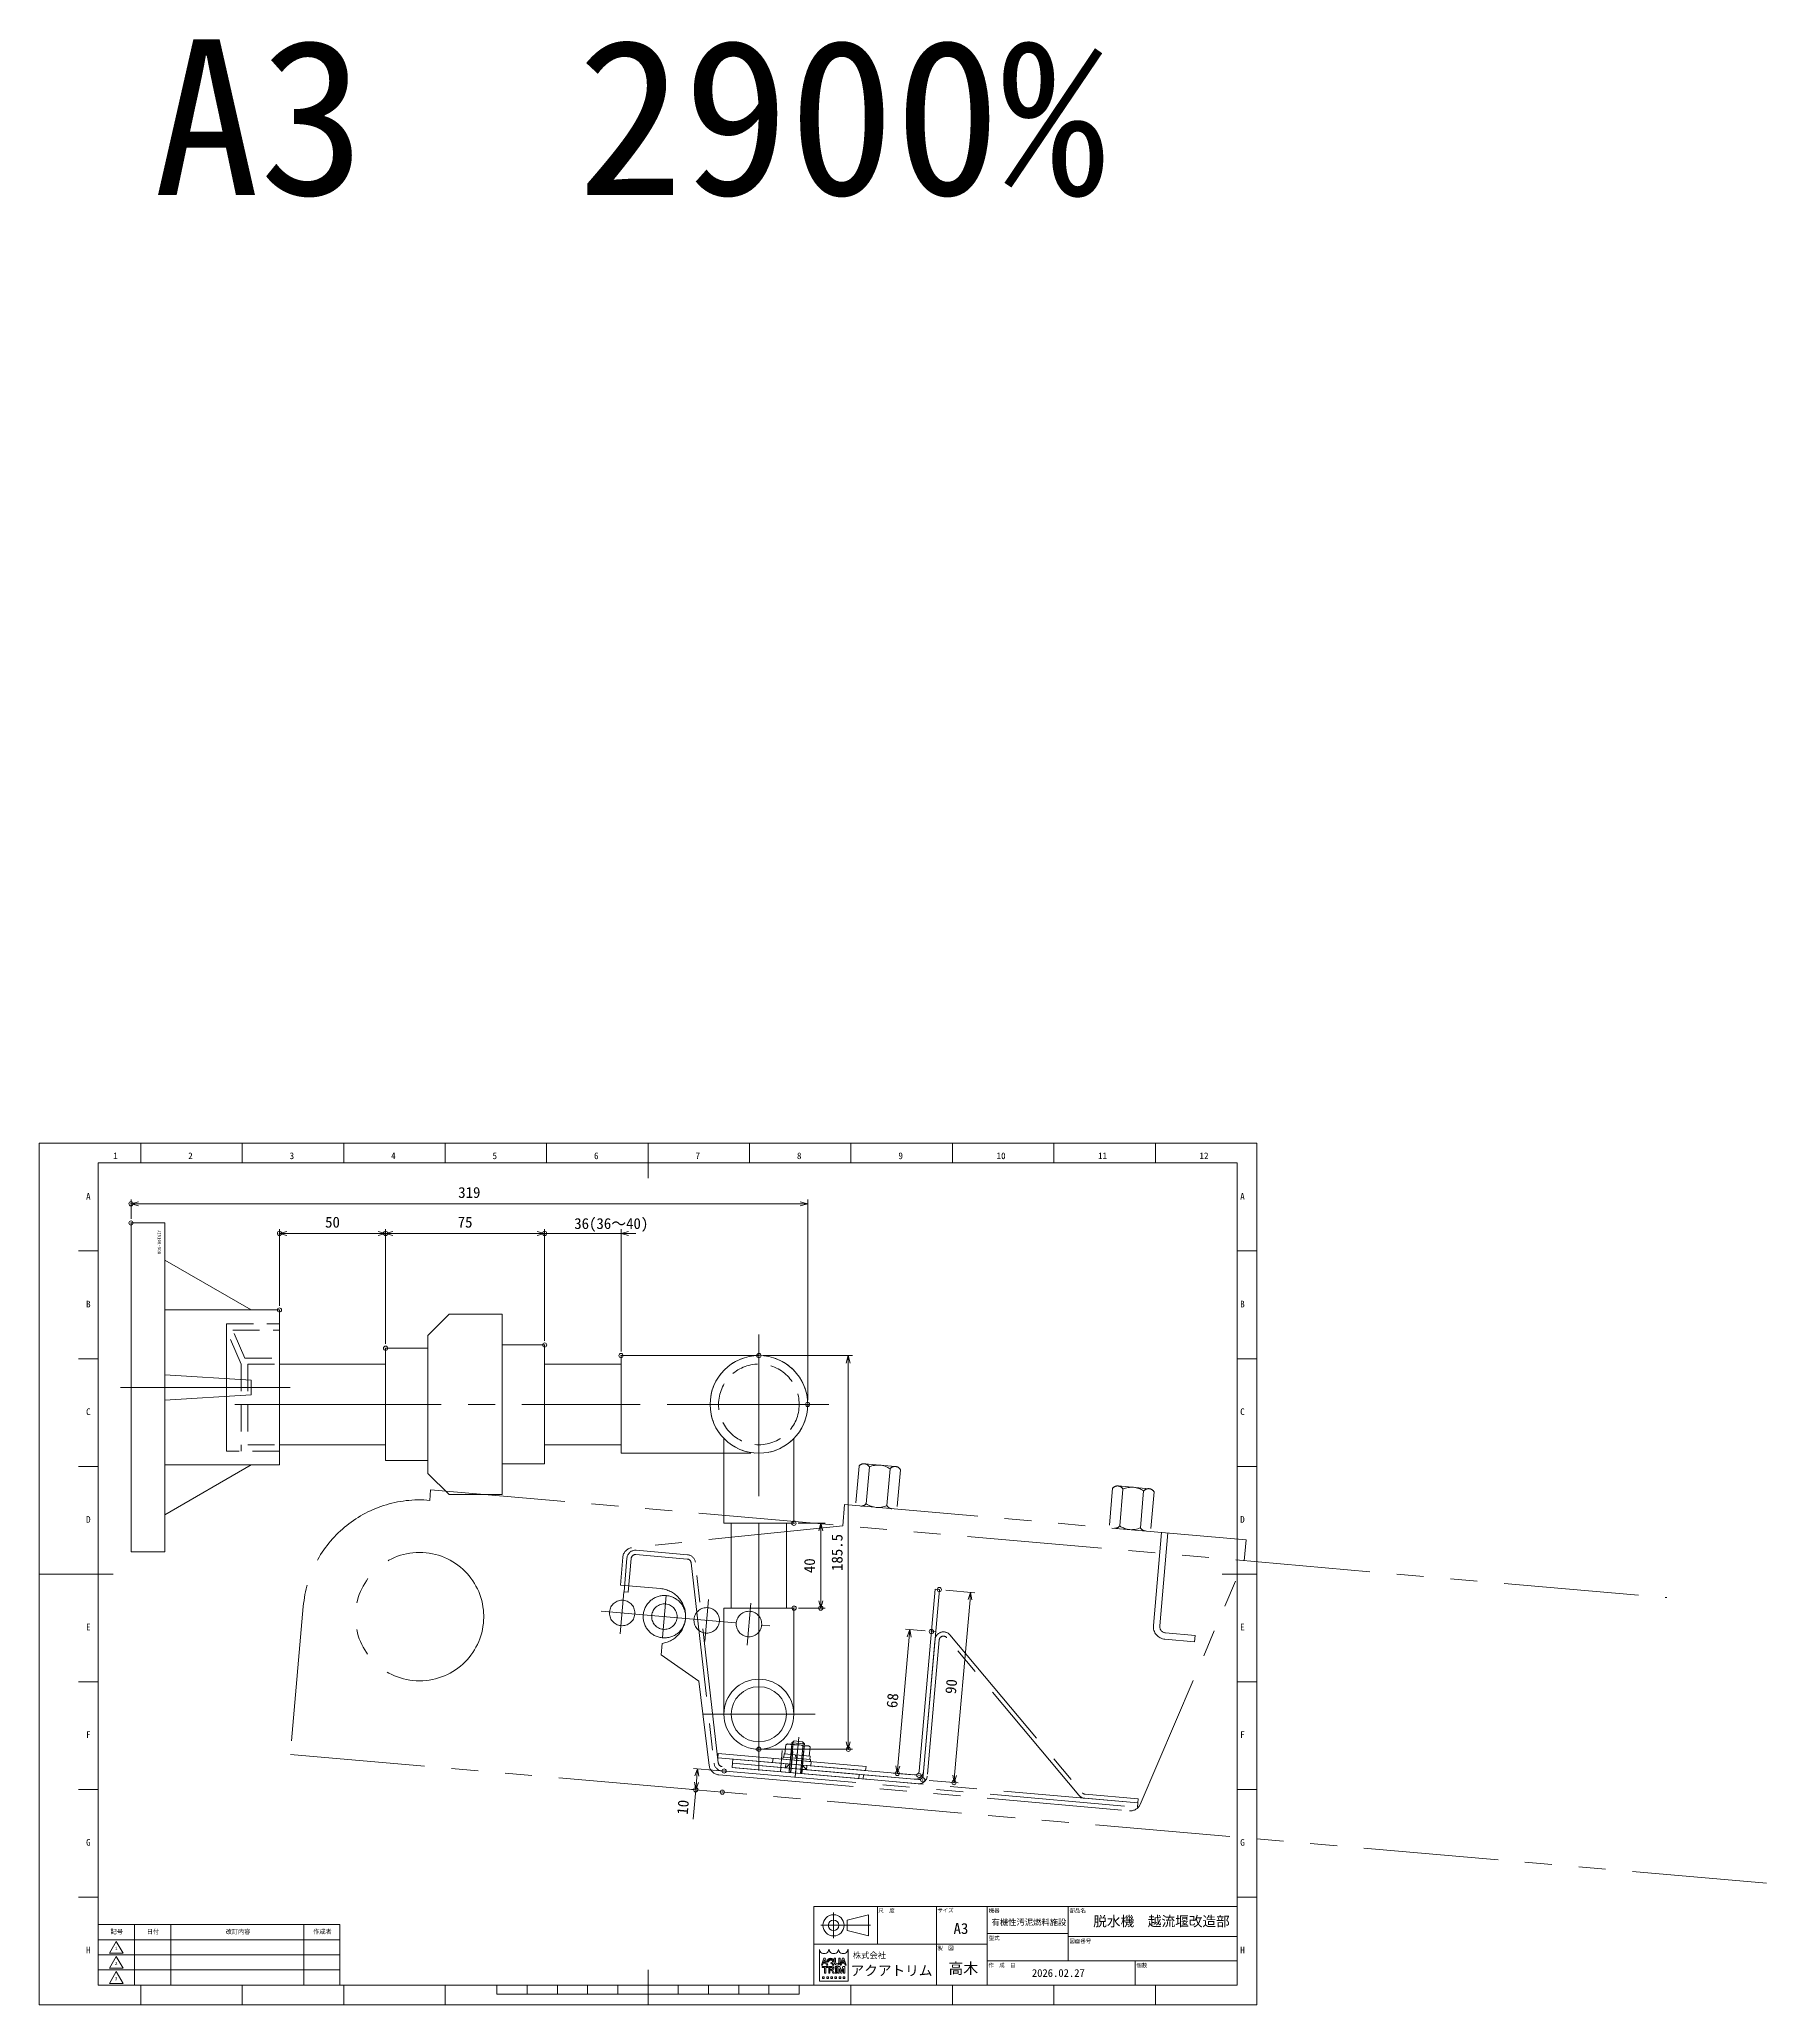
# Model space of a CAD drawing. Units: millimetres at full size. Extents: x -34906 to 7411, y -8440 to 3030.
# Drawn here: x -9872 to -9056, y -5691 to -4765 of the extents above; entities that cross this region are included whole.
import ezdxf
from ezdxf.enums import TextEntityAlignment as Align

# ---------------------------------------------------------------- set-up
doc = ezdxf.new("R2010")
doc.units = ezdxf.units.MM
doc.header["$LTSCALE"] = 4
doc.header["$PDMODE"] = 32
doc.header["$PDSIZE"] = 2
for name, pattern in [('USER1', [28.575, 19.05, -3.175, 3.175, -3.175]), ('USER3', [31.75, 15.875, -3.175, 3.175, -3.175, 3.175, -3.175]), ('USER4', [4.7625, 3.175, -1.5875])]:
    doc.linetypes.add(name, pattern=pattern)
for name, color, linetype, lineweight in [('0-1_Defpoints', 7, 'Continuous', 18), ('0-2_01_外形線', 7, 'Continuous', 18), ('0-3_04_中心線', 7, 'USER1', 9), ('0-5_07_寸法線', 7, 'Continuous', 9), ('0-6_02_細線', 5, 'Continuous', 18), ('0-7_99_図枠', 7, 'Continuous', 18), ('0-8_05_仮想線', 2, 'Continuous', 18), ('0-A_03_かくれ線', 6, 'USER4', 18)]:
    doc.layers.add(name, color=color, linetype=linetype, lineweight=lineweight)
doc.layers.add('0-F_06_PHANTOM', color=4, linetype='Continuous')
doc.styles.add('ＭＳ ゴシック', font='')
doc.styles.get('ＭＳ ゴシック').set_extended_font_data('MS Gothic')

msp = doc.modelspace()

# ---------------------------------------------------------------- texts
at = {"layer": '0-5_07_寸法線', "style": 'ＭＳ ゴシック'}
for s, p in [('319', (-9674.721, -5312.309)), ('50', (-9737.469, -5326.298)), ('75', (-9674.969, -5326.298)), ('36(36～40)', (-9620.031, -5326.949))]:
    msp.add_text(s, height=5.132, dxfattribs=at).set_placement(p, align=Align.BOTTOM_LEFT)
for s, rotation, p in [('185.5', 90, (-9492.019, -5486.569)), ('40', 90, (-9504.985, -5487.569)), ('90', 85, (-9438.571, -5544.83)), ('68', 85, (-9466.262, -5551.449)), ('10', 85, (-9565.014, -5601.723))]:
    msp.add_text(s, height=5.132, rotation=rotation, dxfattribs=at).set_placement(p, align=Align.BOTTOM_LEFT)
at = {"layer": '0-7_99_図枠', "style": 'ＭＳ ゴシック'}
for s, height, p in [('1', 3.134, (-9837.365, -5293.435)), ('2', 3.134, (-9802.018, -5293.435)), ('3', 3.134, (-9754.188, -5293.435)), ('4', 3.134, (-9706.358, -5293.435)), ('5', 3.134, (-9658.527, -5293.435)), ('6', 3.134, (-9610.697, -5293.435)), ('7', 3.134, (-9562.867, -5293.435)), ('8', 3.134, (-9515.037, -5293.435)), ('9', 3.134, (-9467.207, -5293.435)), ('10', 3.134, (-9420.931, -5293.435)), ('11', 3.134, (-9373.101, -5293.435)), ('12', 3.134, (-9325.271, -5293.435)), ('A', 3.134, (-9850.149, -5312.551)), ('A', 3.134, (-9306.084, -5312.551)), ('B', 3.134, (-9850.149, -5363.285)), ('B', 3.134, (-9306.084, -5363.285)), ('C', 3.134, (-9850.149, -5414.019)), ('C', 3.134, (-9306.084, -5414.019)), ('D', 3.134, (-9850.149, -5464.753)), ('D', 3.134, (-9306.084, -5464.753)), ('E', 3.134, (-9850.149, -5515.488)), ('E', 3.134, (-9306.084, -5515.488)), ('F', 3.134, (-9850.149, -5566.222)), ('F', 3.134, (-9306.084, -5566.222)), ('G', 3.134, (-9850.149, -5616.956)), ('G', 3.134, (-9306.084, -5616.956)), ('尺\u3000度', 1.828, (-9476.633, -5648.085)), ('サイズ', 1.828, (-9448.845, -5647.897)), ('機器', 1.828, (-9424.603, -5648.043)), ('部品名', 1.828, (-9386.555, -5648.043)), ('脱水機\u3000越流堰改造部', 4.716, (-9375.341, -5655.381)), ('記号', 2.089, (-9838.62, -5658.144)), ('日付', 2.089, (-9821.52, -5658.144)), ('改訂内容', 2.089, (-9784.34, -5658.193)), ('作成者', 2.089, (-9743.08, -5658.144)), ('A3', 5.119, (-9441.22, -5659.122)), ('有機性汚泥燃料施設', 2.793, (-9423.261, -5654.309)), ('H', 3.134, (-9850.149, -5667.69)), ('1', 1.567, (-9836.594, -5665.615)), ('株式会社', 2.793, (-9488.68, -5669.884)), ('製\u3000図', 1.828, (-9448.845, -5665.709)), ('型式', 1.828, (-9424.603, -5660.994)), ('図面番号', 1.828, (-9386.555, -5662.419)), ('H', 3.134, (-9306.084, -5667.69)), ('2', 1.567, (-9836.594, -5672.74)), ('アクアトリム', 4.716, (-9489.757, -5678.613)), ('高木', 5.119, (-9443.58, -5677.912)), ('作\u3000成\u3000日', 1.828, (-9424.777, -5673.789)), ('2026.02.27', 3.666, (-9404.285, -5678.925)), ('個数', 1.828, (-9355.03, -5673.859)), ('3', 1.567, (-9836.594, -5679.865))]:
    msp.add_text(s, height=height, dxfattribs=at).set_placement(p, align=Align.BOTTOM_LEFT)
at = {"layer": '0-A_03_かくれ線', "color": 7, "style": 'ＭＳ ゴシック'}
msp.add_text('JIS10K-50A', height=1.466, rotation=270, dxfattribs=at).set_placement((-9816.769, -5325.777), align=Align.BOTTOM_LEFT)
at = {"layer": '0-F_06_PHANTOM', "style": 'ＭＳ ゴシック'}
msp.add_text('A3\u30002900%', height=73.31, dxfattribs=at).set_placement((-9818.318, -4860.142), align=Align.BOTTOM_LEFT)

# ---------------------------------------------------------------- linework, layer by layer
at = {"layer": '0-1_Defpoints'}
msp.add_lwpolyline([(-9872.208, -5690.919), (-9298.247, -5690.919), (-9298.247, -5285.047), (-9872.208, -5285.047)], close=True, dxfattribs=at)
at = {"layer": '0-2_01_外形線'}
for p, q in [((-9828.97, -5322.569), (-9828.97, -5477.569)), ((-9812.97, -5322.569), (-9828.97, -5322.569)), ((-9812.97, -5477.569), (-9812.97, -5322.569)), ((-9812.97, -5340.069), (-9772.267, -5363.569)), ((-9812.97, -5363.569), (-9758.97, -5363.569)), ((-9758.97, -5363.569), (-9758.97, -5436.569)), ((-9678.969, -5365.569), (-9688.969, -5375.569)), ((-9678.969, -5365.569), (-9653.969, -5365.569)), ((-9653.969, -5450.569), (-9653.969, -5365.569)), ((-9688.969, -5440.569), (-9688.969, -5375.569)), ((-9633.969, -5380.069), (-9653.969, -5380.069)), ((-9633.969, -5436.069), (-9633.969, -5380.069)), ((-9758.97, -5389.069), (-9708.969, -5389.069)), ((-9708.969, -5434.569), (-9708.969, -5381.569)), ((-9708.969, -5381.569), (-9688.969, -5381.569)), ((-9633.969, -5389.068), (-9597.973, -5389.068)), ((-9597.973, -5385.069), (-9597.973, -5431.069)), ((-9532.973, -5385.069), (-9597.973, -5385.069)), ((-9812.97, -5394.069), (-9772.267, -5396.569)), ((-9772.267, -5403.569), (-9772.267, -5396.569)), ((-9812.97, -5406.069), (-9772.267, -5403.569)), ((-9549.473, -5424.092), (-9549.473, -5464.069)), ((-9516.473, -5464.069), (-9516.473, -5424.092)), ((-9758.97, -5427.069), (-9708.969, -5427.069)), ((-9708.969, -5434.569), (-9688.969, -5434.569)), ((-9633.969, -5436.069), (-9653.969, -5436.069)), ((-9633.969, -5427.069), (-9597.973, -5427.069)), ((-9597.973, -5431.069), (-9549.473, -5431.069)), ((-9812.97, -5460.069), (-9772.267, -5436.569)), ((-9758.97, -5436.569), (-9812.97, -5436.569)), ((-9678.969, -5450.569), (-9688.969, -5440.569)), ((-9678.969, -5450.569), (-9653.969, -5450.569)), ((-9549.473, -5464.069), (-9516.473, -5464.069)), ((-9545.973, -5464.069), (-9545.973, -5504.069)), ((-9519.973, -5464.069), (-9519.973, -5504.069)), ((-9828.97, -5477.569), (-9812.97, -5477.569)), ((-9509.65, -5568.884), (-9519.413, -5568.029)), ((-9517.83, -5573.036), (-9517.451, -5568.707)), ((-9517.52, -5568.195), (-9517.463, -5567.548)), ((-9517.463, -5567.548), (-9516.38, -5566.638)), ((-9517.463, -5567.548), (-9511.486, -5568.07)), ((-9516.38, -5566.638), (-9512.395, -5566.987)), ((-9515.384, -5574.756), (-9515.797, -5573.214)), ((-9514.786, -5574.808), (-9515.199, -5573.267)), ((-9511.486, -5568.07), (-9512.395, -5566.987)), ((-9512.078, -5573.54), (-9511.7, -5569.21)), ((-9511.543, -5568.718), (-9511.486, -5568.07)), ((-9508.824, -5569.462), (-9509.65, -5568.884)), ((-9509.203, -5573.791), (-9508.824, -5569.462)), ((-9509.008, -5575.314), (-9508.877, -5573.82)), ((-9545.406, -5577.149), (-9459.734, -5584.644))]:
    msp.add_line(p, q, dxfattribs=at)
for points in [[(-9455.4, -5581.008), (-9447.905, -5495.335), (-9449.897, -5495.161), (-9457.393, -5580.834)], [(-9516.503, -5554.069), (-9516.503, -5504.069), (-9549.503, -5504.069), (-9549.503, -5554.069)], [(-9508.877, -5573.82), (-9521.031, -5572.756), (-9521.162, -5574.251)], [(-9520.706, -5572.785), (-9520.327, -5568.456), (-9519.413, -5568.029)], [(-9459.559, -5582.652), (-9545.232, -5575.156), (-9545.406, -5577.149)]]:
    msp.add_lwpolyline(points, dxfattribs=at)
for points in [[(-9552.214, -5572.538), (-9552.388, -5574.53), (-9482.654, -5580.631), (-9482.48, -5578.639)], [(-9521.647, -5575.212), (-9508.697, -5576.345), (-9508.61, -5575.349), (-9521.56, -5574.216)], [(-9545.581, -5579.141), (-9485.809, -5584.37), (-9485.635, -5582.378), (-9545.406, -5577.149)]]:
    msp.add_lwpolyline(points, close=True, dxfattribs=at)
for centre, radius in [((-9532.973, -5408.069), 23), ((-9533.003, -5554.069), 16.5), ((-9533.003, -5554.069), 13)]:
    msp.add_circle(centre, radius, dxfattribs=at)
for centre, radius, start, end in [((-9519.107, -5571.072), 2.887, 55.00001, 114.99999), ((-9515.273, -5576.938), 8.514, 65.18087, 104.81913), ((-9510.48, -5571.827), 2.887, 55.00001, 114.99999), ((-9459.385, -5580.659), 4, 265, 355), ((-9459.385, -5580.659), 2, 265, 355)]:
    msp.add_arc(centre, radius, start, end, dxfattribs=at)
at = {"layer": '0-3_04_中心線', "color": 1, "lineweight": 18}
for p, q in [((-9532.973, -5375.069), (-9532.973, -5474.069)), ((-9532.973, -5375.069), (-9532.973, -5441.069)), ((-9833.97, -5400.069), (-9753.97, -5400.069)), ((-9788.97, -5400.069), (-9753.97, -5400.069)), ((-9779.97, -5408.069), (-9748.97, -5408.069)), ((-9758.97, -5408.069), (-9597.973, -5408.069)), ((-9499.973, -5408.069), (-9607.973, -5408.069)), ((-9565.973, -5408.069), (-9499.973, -5408.069)), ((-9532.973, -5464.069), (-9532.973, -5504.069)), ((-9533.003, -5580.569), (-9533.003, -5494.069)), ((-9506.503, -5554.069), (-9559.503, -5554.069)), ((-9515.695, -5581.756), (-9514.213, -5564.82)), ((-9521.979, -5571.168), (-9522.851, -5581.13)), ((-9516.998, -5571.603), (-9517.87, -5581.565)), ((-9514.998, -5573.786), (-9515.869, -5583.748)), ((-9514.531, -5568.457), (-9515.172, -5575.779)), ((-9512.017, -5572.039), (-9512.889, -5582.001)), ((-9515.869, -5583.748), (-9515.346, -5577.771))]:
    msp.add_line(p, q, dxfattribs=at)
at = {"layer": '0-5_07_寸法線', "color": 3, "lineweight": 18}
for p, q in [((-9828.97, -5320.569), (-9828.97, -5311.509)), ((-9513.473, -5313.509), (-9825.47, -5313.509)), ((-9509.973, -5406.069), (-9509.973, -5311.509)), ((-9758.97, -5361.569), (-9758.97, -5325.498)), ((-9712.469, -5327.498), (-9755.47, -5327.498)), ((-9708.969, -5379.569), (-9708.969, -5325.498)), ((-9708.969, -5379.569), (-9708.969, -5325.498)), ((-9637.469, -5327.498), (-9705.469, -5327.498)), ((-9637.469, -5327.498), (-9640.969, -5327.498)), ((-9633.969, -5378.069), (-9633.969, -5325.498)), ((-9633.969, -5378.069), (-9633.969, -5325.498)), ((-9597.973, -5327.498), (-9633.969, -5327.498)), ((-9597.973, -5383.069), (-9597.973, -5325.498)), ((-9594.473, -5327.498), (-9590.973, -5327.498)), ((-9530.973, -5385.069), (-9488.819, -5385.069)), ((-9490.819, -5388.569), (-9490.819, -5567.069)), ((-9514.473, -5464.069), (-9501.785, -5464.069)), ((-9503.785, -5467.569), (-9503.785, -5500.569)), ((-9444.916, -5495.597), (-9431.157, -5496.8)), ((-9433.454, -5500.113), (-9440.687, -5582.783)), ((-9514.369, -5504.069), (-9501.785, -5504.069)), ((-9462.103, -5517.683), (-9467.42, -5578.451)), ((-9454.629, -5514.823), (-9463.791, -5514.022)), ((-9531.003, -5570.569), (-9488.819, -5570.569)), ((-9549.347, -5580.819), (-9563.877, -5579.548)), ((-9562.19, -5583.209), (-9562.45, -5586.187)), ((-9460.556, -5582.564), (-9469.717, -5581.763)), ((-9550.217, -5590.771), (-9564.748, -5589.499)), ((-9562.755, -5589.674), (-9563.967, -5603.521)), ((-9452.759, -5585.24), (-9438.999, -5586.444))]:
    msp.add_line(p, q, dxfattribs=at)
at = {"layer": '0-5_07_寸法線'}
for p, q in [((-9828.97, -5313.509), (-9825.47, -5313.509)), ((-9509.973, -5313.509), (-9513.473, -5313.509)), ((-9758.97, -5327.498), (-9755.47, -5327.498)), ((-9708.969, -5327.498), (-9712.469, -5327.498)), ((-9708.969, -5327.498), (-9705.469, -5327.498)), ((-9633.969, -5327.498), (-9637.469, -5327.498)), ((-9633.969, -5327.498), (-9637.469, -5327.498)), ((-9597.973, -5327.498), (-9594.473, -5327.498)), ((-9490.819, -5385.069), (-9490.819, -5388.569)), ((-9503.785, -5464.069), (-9503.785, -5467.569)), ((-9503.785, -5504.069), (-9503.785, -5500.569)), ((-9433.149, -5496.626), (-9433.454, -5500.113)), ((-9461.798, -5514.196), (-9462.103, -5517.683)), ((-9490.819, -5570.569), (-9490.819, -5567.069)), ((-9561.885, -5579.722), (-9562.19, -5583.209)), ((-9467.725, -5581.937), (-9467.42, -5578.451)), ((-9440.992, -5586.27), (-9440.687, -5582.783)), ((-9562.755, -5589.674), (-9562.45, -5586.187))]:
    msp.add_line(p, q, dxfattribs=at)
for points in [[(-9825.47, -5314.447), (-9828.97, -5313.509), (-9825.47, -5312.572)], [(-9513.473, -5312.572), (-9509.973, -5313.509), (-9513.473, -5314.447)], [(-9755.47, -5328.436), (-9758.97, -5327.498), (-9755.47, -5326.56)], [(-9712.469, -5326.56), (-9708.969, -5327.498), (-9712.469, -5328.436)], [(-9705.469, -5328.436), (-9708.969, -5327.498), (-9705.469, -5326.56)], [(-9637.469, -5326.56), (-9633.969, -5327.498), (-9637.469, -5328.436)], [(-9637.469, -5326.56), (-9633.969, -5327.498), (-9637.469, -5328.436)], [(-9594.473, -5328.436), (-9597.973, -5327.498), (-9594.473, -5326.56)], [(-9491.757, -5388.569), (-9490.819, -5385.069), (-9489.881, -5388.569)], [(-9504.723, -5467.569), (-9503.785, -5464.069), (-9502.847, -5467.569)], [(-9502.847, -5500.569), (-9503.785, -5504.069), (-9504.723, -5500.569)], [(-9434.388, -5500.031), (-9433.149, -5496.626), (-9432.52, -5500.195)], [(-9463.038, -5517.601), (-9461.798, -5514.196), (-9461.169, -5517.764)], [(-9489.881, -5567.069), (-9490.819, -5570.569), (-9491.757, -5567.069)], [(-9563.124, -5583.127), (-9561.885, -5579.722), (-9561.256, -5583.291)], [(-9466.486, -5578.532), (-9467.725, -5581.937), (-9468.354, -5578.369)], [(-9439.753, -5582.865), (-9440.992, -5586.27), (-9441.621, -5582.702)], [(-9561.516, -5586.269), (-9562.755, -5589.674), (-9563.385, -5586.105)]]:
    msp.add_lwpolyline(points, dxfattribs=at)
for p in [(-9828.97, -5313.509), (-9828.97, -5322.569), (-9758.97, -5327.498), (-9708.969, -5327.498), (-9633.969, -5327.498), (-9758.97, -5363.569), (-9633.969, -5380.069), (-9633.969, -5380.069), (-9708.969, -5381.569), (-9708.969, -5381.569), (-9597.973, -5385.069), (-9532.973, -5385.069), (-9509.973, -5408.069), (-9516.473, -5464.069), (-9447.905, -5495.335), (-9516.369, -5504.069), (-9503.785, -5504.069), (-9451.64, -5515.085), (-9533.003, -5570.569), (-9490.819, -5570.569), (-9549.347, -5580.819), (-9467.725, -5581.937), (-9457.567, -5582.826), (-9455.748, -5584.979), (-9562.755, -5589.674), (-9550.217, -5590.771), (-9440.992, -5586.27)]:
    msp.add_point(p, dxfattribs=at)
at = {"layer": '0-6_02_細線'}
for p, q in [((-9516.922, -5568.247), (-9516.813, -5567.002)), ((-9512.14, -5568.666), (-9512.032, -5567.42))]:
    msp.add_line(p, q, dxfattribs=at)
at = {"layer": '0-7_99_図枠'}
for p, q in [((-9824.378, -5294.309), (-9824.378, -5285.047)), ((-9776.548, -5294.309), (-9776.548, -5285.047)), ((-9728.718, -5294.309), (-9728.718, -5285.047)), ((-9680.888, -5294.309), (-9680.888, -5285.047)), ((-9633.058, -5294.309), (-9633.058, -5285.047)), ((-9585.228, -5285.047), (-9585.228, -5301.434)), ((-9537.398, -5294.309), (-9537.398, -5285.047)), ((-9489.567, -5294.309), (-9489.567, -5285.047)), ((-9441.737, -5294.309), (-9441.737, -5285.047)), ((-9441.737, -5294.309), (-9441.737, -5285.047)), ((-9393.907, -5294.309), (-9393.907, -5285.047)), ((-9346.077, -5294.309), (-9346.077, -5285.047)), ((-9844.449, -5335.781), (-9853.712, -5335.781)), ((-9298.247, -5335.781), (-9307.509, -5335.781)), ((-9844.449, -5386.515), (-9853.712, -5386.515)), ((-9298.247, -5386.515), (-9307.509, -5386.515)), ((-9844.449, -5437.249), (-9853.712, -5437.249)), ((-9298.247, -5437.249), (-9307.509, -5437.249)), ((-9872.208, -5487.983), (-9837.324, -5487.983)), ((-9298.247, -5487.983), (-9314.634, -5487.983)), ((-9844.449, -5538.717), (-9853.712, -5538.717)), ((-9298.247, -5538.717), (-9307.509, -5538.717)), ((-9844.449, -5589.451), (-9853.712, -5589.451)), ((-9298.247, -5589.451), (-9307.509, -5589.451)), ((-9844.449, -5640.185), (-9853.712, -5640.185)), ((-9497.783, -5659.498), (-9497.783, -5647.528)), ((-9477.084, -5662.419), (-9477.084, -5644.607)), ((-9449.297, -5681.657), (-9449.297, -5644.607)), ((-9425.288, -5681.657), (-9425.288, -5644.607)), ((-9387.24, -5644.607), (-9387.24, -5670.257)), ((-9298.247, -5640.185), (-9307.509, -5640.185)), ((-9827.349, -5681.657), (-9827.349, -5653.157)), ((-9810.249, -5681.657), (-9810.249, -5653.157)), ((-9747.549, -5681.657), (-9747.549, -5653.157)), ((-9503.768, -5653.513), (-9480.326, -5653.513)), ((-9425.288, -5657.432), (-9387.24, -5657.432)), ((-9844.449, -5660.282), (-9730.449, -5660.282)), ((-9844.449, -5667.407), (-9730.449, -5667.407)), ((-9425.288, -5662.419), (-9507.009, -5662.419)), ((-9387.24, -5658.857), (-9307.509, -5658.857)), ((-9844.449, -5674.532), (-9730.449, -5674.532)), ((-9585.228, -5690.919), (-9585.228, -5674.532)), ((-9503.513, -5672.268), (-9503.513, -5672.252)), ((-9503.513, -5672.268), (-9502.934, -5672.268)), ((-9503.095, -5672.913), (-9500.449, -5672.913)), ((-9503.095, -5672.913), (-9503.095, -5673.365)), ((-9503.095, -5673.365), (-9502.127, -5673.365)), ((-9502.934, -5672.268), (-9502.029, -5669.727)), ((-9502.618, -5671.417), (-9502.444, -5670.927)), ((-9502.618, -5671.417), (-9501.427, -5671.417)), ((-9502.444, -5670.927), (-9501.602, -5670.927)), ((-9502.297, -5669.042), (-9501.762, -5669.042)), ((-9502.062, -5676.139), (-9502.062, -5673.429)), ((-9502.062, -5676.139), (-9501.482, -5676.139)), ((-9501.602, -5670.927), (-9502.029, -5669.727)), ((-9500.545, -5672.252), (-9501.762, -5669.042)), ((-9501.482, -5676.139), (-9501.482, -5673.429)), ((-9501.417, -5673.365), (-9500.449, -5673.365)), ((-9500.683, -5670.461), (-9500.683, -5670.848)), ((-9500.545, -5672.268), (-9500.545, -5672.252)), ((-9500.449, -5672.913), (-9500.449, -5673.365)), ((-9500.145, -5670.499), (-9500.145, -5670.809)), ((-9500.081, -5672.913), (-9500.081, -5676.139)), ((-9500.081, -5672.913), (-9498.597, -5672.913)), ((-9499.501, -5673.365), (-9498.52, -5673.365)), ((-9499.481, -5674.61), (-9499.481, -5674.159)), ((-9499.481, -5674.159), (-9498.52, -5674.159)), ((-9499.481, -5674.61), (-9498.848, -5674.61)), ((-9499.074, -5671.412), (-9498.788, -5671.109)), ((-9499.074, -5671.412), (-9498.81, -5671.669)), ((-9498.788, -5671.109), (-9497.593, -5672.094)), ((-9498.608, -5674.772), (-9498.117, -5676.139)), ((-9498.443, -5671.378), (-9498.028, -5671.72)), ((-9498.415, -5672.054), (-9497.966, -5672.49)), ((-9498.252, -5670.499), (-9498.252, -5670.809)), ((-9498.117, -5676.139), (-9497.491, -5676.139)), ((-9498.047, -5674.752), (-9497.491, -5676.113)), ((-9497.966, -5672.49), (-9497.593, -5672.094)), ((-9497.715, -5670.461), (-9497.715, -5670.848)), ((-9497.491, -5676.113), (-9497.491, -5676.139)), ((-9497.416, -5670.965), (-9497.416, -5669.042)), ((-9496.836, -5669.042), (-9497.416, -5669.042)), ((-9497.002, -5672.913), (-9496.292, -5672.913)), ((-9497.002, -5672.913), (-9497.002, -5673.365)), ((-9497.002, -5676.139), (-9497.002, -5675.688)), ((-9496.937, -5675.623), (-9496.937, -5673.429)), ((-9496.836, -5670.848), (-9496.836, -5669.042)), ((-9496.357, -5675.623), (-9496.357, -5673.429)), ((-9496.292, -5672.913), (-9496.292, -5673.365)), ((-9495.965, -5672.268), (-9496.158, -5672.268)), ((-9495.711, -5672.913), (-9494.868, -5672.913)), ((-9494.388, -5676.139), (-9495.131, -5673.881)), ((-9494.098, -5675.256), (-9494.868, -5672.913)), ((-9494.739, -5672.268), (-9494.739, -5672.252)), ((-9494.739, -5672.268), (-9494.16, -5672.268)), ((-9494.706, -5670.965), (-9494.706, -5669.042)), ((-9494.388, -5676.139), (-9493.807, -5676.139)), ((-9494.16, -5672.268), (-9493.255, -5669.727)), ((-9494.098, -5675.256), (-9493.327, -5672.913)), ((-9493.844, -5671.417), (-9493.669, -5670.927)), ((-9493.844, -5671.417), (-9492.653, -5671.417)), ((-9493.807, -5676.139), (-9493.065, -5673.881)), ((-9493.669, -5670.927), (-9492.827, -5670.927)), ((-9493.522, -5669.042), (-9492.987, -5669.042)), ((-9492.484, -5672.913), (-9493.327, -5672.913)), ((-9492.827, -5670.927), (-9493.255, -5669.727)), ((-9491.771, -5672.252), (-9492.987, -5669.042)), ((-9491.771, -5672.268), (-9491.771, -5672.252)), ((-9425.288, -5670.257), (-9307.509, -5670.257)), ((-9355.628, -5670.257), (-9355.628, -5681.657)), ((-9824.378, -5690.919), (-9824.378, -5681.657)), ((-9776.548, -5690.919), (-9776.548, -5681.657)), ((-9728.718, -5690.919), (-9728.718, -5681.657)), ((-9680.888, -5690.919), (-9680.888, -5681.657)), ((-9656.478, -5685.932), (-9656.478, -5681.657)), ((-9656.478, -5685.932), (-9513.978, -5685.932)), ((-9642.228, -5685.932), (-9642.228, -5681.657)), ((-9627.978, -5685.932), (-9627.978, -5681.657)), ((-9613.728, -5685.932), (-9613.728, -5681.657)), ((-9599.478, -5685.932), (-9599.478, -5681.657)), ((-9570.978, -5685.932), (-9570.978, -5681.657)), ((-9556.728, -5685.932), (-9556.728, -5681.657)), ((-9542.478, -5685.932), (-9542.478, -5681.657)), ((-9528.228, -5685.932), (-9528.228, -5681.657)), ((-9513.978, -5685.932), (-9513.978, -5681.657)), ((-9502.933, -5677.829), (-9502.933, -5678.603)), ((-9500.997, -5677.829), (-9500.997, -5678.603)), ((-9499.062, -5677.829), (-9499.062, -5678.603)), ((-9497.126, -5677.829), (-9497.126, -5678.603)), ((-9495.19, -5677.829), (-9495.19, -5678.603)), ((-9492.48, -5677.829), (-9492.48, -5678.603)), ((-9489.567, -5690.919), (-9489.567, -5681.657)), ((-9441.737, -5690.919), (-9441.737, -5681.657)), ((-9441.737, -5690.919), (-9441.737, -5681.657)), ((-9393.907, -5690.919), (-9393.907, -5681.657)), ((-9346.077, -5690.919), (-9346.077, -5681.657))]:
    msp.add_line(p, q, dxfattribs=at)
for points in [[(-9844.449, -5681.657), (-9307.509, -5681.657), (-9307.509, -5294.309), (-9844.449, -5294.309)], [(-9507.009, -5681.657), (-9307.509, -5681.657), (-9307.509, -5644.607), (-9507.009, -5644.607)], [(-9491.299, -5651.019), (-9481.324, -5648.526), (-9481.324, -5658.501), (-9491.299, -5656.007)], [(-9844.449, -5681.657), (-9730.449, -5681.657), (-9730.449, -5653.157), (-9844.449, -5653.157)], [(-9839.106, -5666.65), (-9835.899, -5661.097), (-9832.693, -5666.65)], [(-9839.106, -5673.775), (-9835.899, -5668.222), (-9832.693, -5673.775)], [(-9839.106, -5680.9), (-9835.899, -5675.347), (-9832.693, -5680.9)]]:
    msp.add_lwpolyline(points, close=True, dxfattribs=at)
for points in [[(-9490.931, -5664.859), (-9490.931, -5679.765), (-9504.482, -5679.765), (-9504.482, -5664.859)], [(-9503.513, -5672.268), (-9503.513, -5672.252), (-9502.297, -5669.042)], [(-9500.545, -5672.268), (-9501.124, -5672.268), (-9501.427, -5671.417)], [(-9500.081, -5676.139), (-9499.501, -5676.139), (-9499.501, -5673.365)], [(-9497.002, -5676.139), (-9496.292, -5676.139), (-9496.292, -5675.688)], [(-9495.711, -5672.913), (-9495.711, -5676.139), (-9495.13, -5676.139), (-9495.131, -5673.881)], [(-9495.287, -5670.848), (-9495.287, -5669.042), (-9494.706, -5669.042)], [(-9494.739, -5672.268), (-9494.739, -5672.252), (-9493.522, -5669.042)], [(-9493.065, -5673.881), (-9493.065, -5676.139), (-9492.484, -5676.139), (-9492.484, -5672.913)], [(-9491.771, -5672.268), (-9492.35, -5672.268), (-9492.653, -5671.417)], [(-9502.933, -5677.829), (-9502.159, -5677.829), (-9502.159, -5678.603), (-9502.933, -5678.603)], [(-9500.997, -5677.829), (-9500.223, -5677.829), (-9500.223, -5678.603), (-9500.997, -5678.603)], [(-9499.062, -5677.829), (-9498.287, -5677.829), (-9498.287, -5678.603), (-9499.062, -5678.603)], [(-9497.126, -5677.829), (-9496.352, -5677.829), (-9496.352, -5678.603), (-9497.126, -5678.603)], [(-9495.19, -5677.829), (-9494.416, -5677.829), (-9494.416, -5678.603), (-9495.19, -5678.603)], [(-9492.48, -5677.829), (-9493.254, -5677.829), (-9493.254, -5678.603), (-9492.48, -5678.603)]]:
    msp.add_lwpolyline(points, dxfattribs=at)
for radius in [4.987, 2.494]:
    msp.add_circle((-9497.783, -5653.513), radius, dxfattribs=at)
for centre, radius, start, end in [((-9504.482, -5664.924), 0.0645, 0, 90), ((-9499.965, -5664.924), 0.0645, 0, 180), ((-9499.965, -5664.924), 0.0645, 0, 90), ((-9495.448, -5664.924), 0.0645, 0, 180), ((-9490.931, -5664.924), 0.0645, 90, 180), ((-9502.127, -5673.429), 0.0645, 0, 90), ((-9501.417, -5673.429), 0.0645, 90, 180), ((-9498.848, -5674.869), 0.258, 21.9283, 90), ((-9498.534, -5673.762), 0.397, 271.99706, 88.00294), ((-9498.438, -5674.912), 0.422, 22.27295, 58.55311), ((-9496.052, -5670.907), 1.365, 182.45003, 265.55526), ((-9497.002, -5673.429), 0.0645, 0, 90), ((-9497.002, -5675.623), 0.0645, 270, 0), ((-9495.684, -5670.863), 1.152, 179.25279, 218.96457), ((-9496.061, -5670.647), 1.074, 241.15773, 298.84227), ((-9496.292, -5673.429), 0.0645, 90, 180), ((-9496.292, -5675.623), 0.0645, 180, 270), ((-9496.07, -5670.907), 1.365, 274.44474, 357.54997), ((-9496.439, -5670.863), 1.152, 321.03543, 0.74721)]:
    msp.add_arc(centre, radius, start, end, dxfattribs=at)
for centre, major_axis, ratio, start_param, end_param in [((-9502.223, -5664.924), (-2.194, 0), 0.882353, 6.2831853, 9.424778), ((-9497.707, -5664.924), (-2.194, 0), 0.882353, 6.2831853, 9.424778), ((-9493.19, -5664.924), (-2.194, 0), 0.882353, 6.2831853, 9.424778), ((-9499.199, -5670.461), (-1.484, 0), 0.956522, 3.1415927, 6.2831853), ((-9499.199, -5670.848), (-1.484, 0), 0.956522, 4.1559148, 6.2831853), ((-9499.199, -5670.499), (0.946, 0), 0.994718, 6.2831853, 9.424778), ((-9499.199, -5670.81), (0.946, 0), 0.995036, 1.1476927, 3.1415927), ((-9498.597, -5673.762), (-1.042, 0), 0.81482, 1.9440695, 4.712389), ((-9499.199, -5670.81), (0.946, 0), 0.995036, 6.2831853, 6.9297035), ((-9499.199, -5670.848), (-1.484, 0), 0.956522, 3.1415927, 3.8029807)]:
    msp.add_ellipse(centre, major_axis=major_axis, ratio=ratio, start_param=start_param, end_param=end_param, dxfattribs=at)
at = {"layer": '0-8_05_仮想線', "linetype": 'USER3'}
for p, q in [((-9483.221, -5436.031), (-9468.577, -5437.313)), ((-9487.29, -5454.434), (-9485.776, -5437.126)), ((-9480.894, -5437.553), (-9482.409, -5454.861)), ((-9471.132, -5438.407), (-9472.646, -5455.715)), ((-9466.25, -5438.834), (-9467.765, -5456.142)), ((-9367.746, -5464.893), (-9366.232, -5447.585)), ((-9363.677, -5446.49), (-9349.033, -5447.771)), ((-9361.351, -5448.012), (-9362.865, -5465.32)), ((-9351.588, -5448.866), (-9353.103, -5466.174)), ((-9346.707, -5449.293), (-9348.221, -5466.601)), ((-9343.155, -5468.362), (-9346.99, -5512.195)), ((-9344.002, -5512.456), (-9340.167, -5468.623)), ((-9595.167, -5480.444), (-9596.562, -5496.383)), ((-9591.008, -5478.8), (-9566.734, -5480.924)), ((-9566.56, -5478.931), (-9590.834, -5476.808)), ((-9564.921, -5482.688), (-9554.096, -5577.191)), ((-9552.109, -5576.964), (-9562.934, -5482.461)), ((-9596.571, -5496.448), (-9598.296, -5516.242)), ((-9576.645, -5498.172), (-9578.371, -5517.966)), ((-9556.722, -5499.922), (-9558.447, -5519.716)), ((-9607.33, -5505.482), (-9527.763, -5512.418)), ((-9536.797, -5501.659), (-9538.523, -5521.453)), ((-9455.573, -5582.984), (-9449.967, -5518.902)), ((-9447.974, -5519.076), (-9453.582, -5583.175)), ((-9382.103, -5592.267), (-9444.45, -5517.965)), ((-9442.918, -5516.679), (-9380.497, -5591.069)), ((-9551.858, -5582.607), (-9358.269, -5599.544)), ((-9483.642, -5582.552), (-9457.739, -5584.802))]:
    msp.add_line(p, q, dxfattribs=at)
for points in [[(-9688.167, -5453.27), (-9687.733, -5448.289), (-9104.943, -5499.095)], [(-9303.308, -5471.848), (-9492.585, -5455.289), (-9493.451, -5465.226), (-9593.075, -5475.59)], [(-9353.236, -5596.529), (-9304.172, -5481.727), (-9303.308, -5471.848)], [(-9597.142, -5480.071), (-9598.293, -5493.22), (-9579.365, -5494.876)], [(-9596.562, -5496.383), (-9594.569, -5496.557), (-9593.175, -5480.618)], [(-9747.736, -5503.286), (-9753.815, -5573.022), (-9056.46, -5633.815)], [(-9341.536, -5518.695), (-9327.589, -5519.915), (-9327.328, -5516.926), (-9341.275, -5515.706)], [(-9578.612, -5520.689), (-9579.078, -5526.019), (-9561.265, -5538.493), (-9556.385, -5578.236)], [(-9550.471, -5580.721), (-9354.486, -5597.867), (-9354.311, -5595.875), (-9550.297, -5578.728)], [(-9457.916, -5586.811), (-9483.817, -5584.545), (-9483.642, -5582.552)], [(-9379.138, -5591.776), (-9354.143, -5593.947), (-9354.311, -5595.875), (-9379.387, -5593.681)]]:
    msp.add_lwpolyline(points, dxfattribs=at)
for centre, radius in [((-9692.943, -5508.063), 30.25), ((-9597.433, -5506.345), 6), ((-9577.51, -5508.088), 10), ((-9577.508, -5508.069), 6), ((-9557.585, -5509.819), 6), ((-9537.66, -5511.556), 6)]:
    msp.add_circle(centre, radius, dxfattribs=at)
for centre, radius, start, end in [((-9483.477, -5438.963), 2.943, 85.00272, 141.37263), ((-9483.477, -5438.962), 2.942, 28.626, 82.6303), ((-9476.753, -5446.436), 9.801, 55.0039, 114.9961), ((-9468.833, -5440.245), 2.943, 85.00489, 141.36357), ((-9468.833, -5440.244), 2.943, 28.62737, 84.99728), ((-9692.943, -5508.063), 55, 85.01775, 175.01775), ((-9363.934, -5449.422), 2.943, 85.00272, 141.37263), ((-9363.934, -5449.421), 2.942, 28.626, 82.6303), ((-9357.21, -5456.895), 9.801, 55.0039, 114.9961), ((-9349.289, -5450.703), 2.943, 85.00489, 141.36357), ((-9349.29, -5450.703), 2.943, 28.62737, 84.99728), ((-9484.708, -5453.024), 2.942, 267.36782, 321.37212), ((-9476.788, -5446.832), 9.801, 235.00203, 294.99422), ((-9470.063, -5454.305), 2.943, 208.63456, 264.99323), ((-9365.164, -5463.483), 2.942, 267.36782, 321.37212), ((-9357.244, -5457.291), 9.801, 235.00203, 294.99422), ((-9350.52, -5464.764), 2.943, 208.63456, 264.99323), ((-9592.161, -5480.506), 5, 100.52411, 175), ((-9591.183, -5480.792), 4, 85, 175), ((-9591.183, -5480.792), 2, 85, 175), ((-9566.908, -5482.916), 2, 6.53462, 85), ((-9566.908, -5482.916), 4, 6.53462, 85), ((-9580.498, -5507.826), 13, 278.34236, 85), ((-9445.982, -5519.251), 4, 40, 175), ((-9445.982, -5519.251), 2, 40, 175), ((-9341.013, -5512.718), 6, 175, 265), ((-9341.013, -5512.718), 3, 175, 265), ((-9551.422, -5577.626), 5, 187, 265), ((-9550.122, -5576.736), 4, 186.53462, 265), ((-9550.122, -5576.736), 2, 186.53462, 265), ((-9457.567, -5582.826), 4, 265, 355), ((-9457.565, -5582.81), 2, 265.03582, 355.00005), ((-9379.038, -5589.696), 4, 220, 265), ((-9378.965, -5589.784), 2, 220, 265.03582), ((-9357.833, -5594.563), 5, 265, 336.84729)]:
    msp.add_arc(centre, radius, start, end, dxfattribs=at)
at = {"layer": '0-A_03_かくれ線'}
for p, q in [((-9783.97, -5370.069), (-9783.97, -5430.069)), ((-9783.97, -5370.069), (-9758.97, -5370.069)), ((-9776.97, -5389.069), (-9783.97, -5373.069)), ((-9781.025, -5373.069), (-9758.97, -5373.069)), ((-9775.237, -5386.299), (-9781.025, -5373.069)), ((-9776.97, -5389.069), (-9776.97, -5430.069)), ((-9775.237, -5386.299), (-9758.97, -5386.299)), ((-9773.97, -5389.069), (-9758.97, -5389.069)), ((-9773.97, -5389.069), (-9773.97, -5427.069)), ((-9773.97, -5427.069), (-9758.97, -5427.069)), ((-9549.473, -5431.069), (-9532.973, -5431.069)), ((-9449.648, -5515.259), (-9451.64, -5515.085)), ((-9526.313, -5574.804), (-9526.487, -5576.796)), ((-9518.086, -5581.547), (-9516.922, -5568.247)), ((-9513.304, -5581.965), (-9512.14, -5568.666)), ((-9520.327, -5577.335), (-9520.502, -5579.328)), ((-9518.733, -5581.49), (-9518.559, -5579.497)), ((-9512.656, -5582.022), (-9512.482, -5580.029)), ((-9510.365, -5578.207), (-9510.54, -5580.199)), ((-9508.381, -5576.373), (-9508.555, -5578.365))]:
    msp.add_line(p, q, dxfattribs=at)
for points in [[(-9783.97, -5430.069), (-9783.97, -5370.069), (-9758.97, -5370.069), (-9758.97, -5430.069)], [(-9518.335, -5577.509), (-9518.509, -5579.502), (-9520.502, -5579.328)], [(-9512.358, -5578.032), (-9512.532, -5580.025), (-9510.54, -5580.199)]]:
    msp.add_lwpolyline(points, close=True, dxfattribs=at)
msp.add_lwpolyline([(-9517.52, -5568.195), (-9518.683, -5581.494), (-9512.706, -5582.017), (-9511.543, -5568.718)], dxfattribs=at)
for radius in [23, 19, 19]:
    msp.add_circle((-9532.973, -5408.069), radius, dxfattribs=at)

msp.set_redraw_order([(e.dxf.handle, doc.entitydb.next_handle()) for e in msp.query("TEXT MTEXT ATTDEF DIMENSION ARC_DIMENSION")])  # texts and dimensions are drawn at this point

doc.saveas('drawing.dxf')
